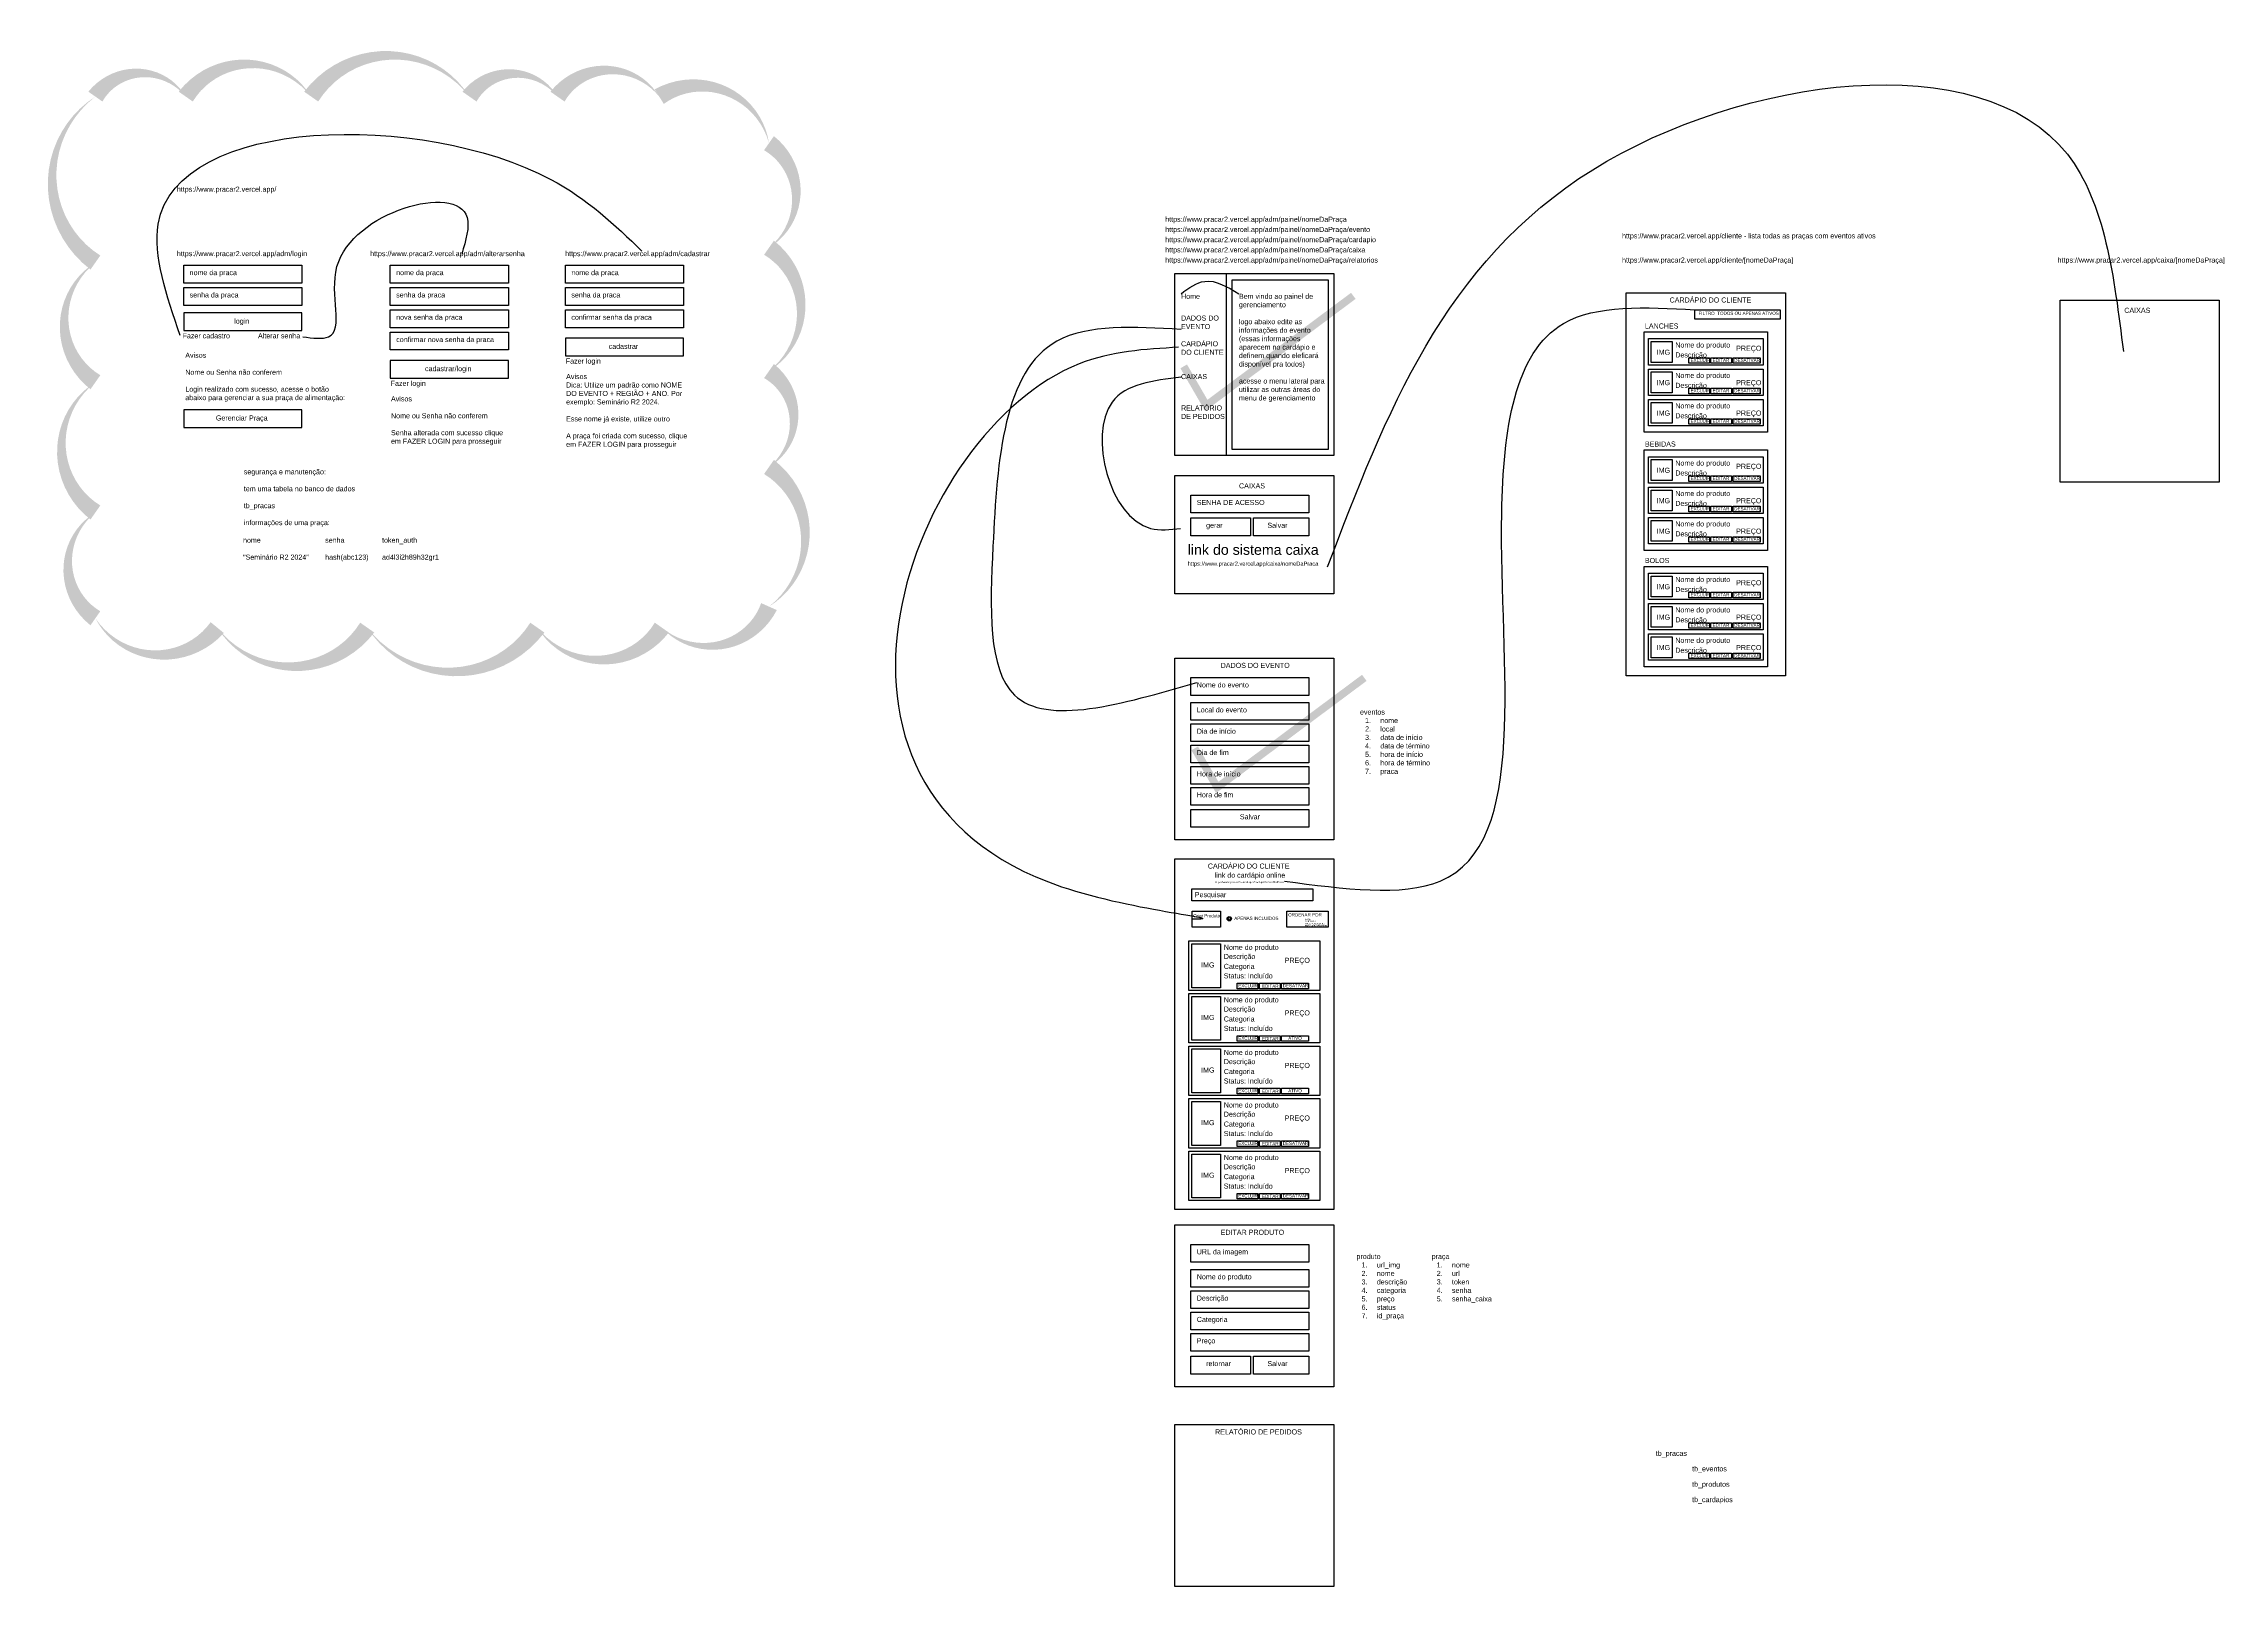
# Model space of a CAD drawing. Header units: inches. Extents: x -64 to 90, y -47 to 13.
# Drawn here: x 4 to 89.9, y -47.2 to 13.5 of the extents above; entities that cross this region are included whole.
import ezdxf

# ---------------------------------------------------------------- set-up
doc = ezdxf.new("R2010")
doc.units = ezdxf.units.IN
doc.header["$MEASUREMENT"] = 0
doc.styles.get("Standard").update_dxf_attribs({"font": 'arial.ttf'})

msp = doc.modelspace()

# ---------------------------------------------------------------- linework, layer by layer
msp.add_lwpolyline([(6.058, 11.41, 0, 0.675, 0.520567), (6.058, 4.879, 0, 0.675, 0.520567), (6.058, 0.167, 0, 0.675, 0.520567), (6.058, -4.96, 0, 0.675, 0.520567), (6.058, -9.123, 0, 0.675, 0.520567), (10.855, -9.49, 0, 0.675, 0.520567), (16.758, -9.49, 0, 0.675, 0.520567), (23.454, -9.49, 0, 0.675, 0.520567), (28.354, -9.49, 0, 0.675, 0.520567), (32.572, -8.663, 0, 0.675, 0.520567), (32.572, -3.167, 0, 0.675, 0.520567), (32.572, 0.609, 0, 0.675, 0.520567), (32.572, 5.463, 0, 0.675, 0.520567), (32.572, 9.578, 0, 0.675, 0.520567), (28.252, 11.41, 0, 0.675, 0.520567), (24.247, 11.41, 0, 0.675, 0.520567), (20.782, 11.41, 0, 0.675, 0.520567), (14.552, 11.41, 0, 0.675, 0.520567), (9.616, 11.41, 0, 0.675, 0.520567)], format="xyseb", close=True)
for points in [[(9.534, 4.77), (14.182, 4.77), (14.182, 4.071), (9.534, 4.071)], [(17.665, 4.77), (22.313, 4.77), (22.313, 4.071), (17.665, 4.071)], [(24.559, 4.77), (29.206, 4.77), (29.206, 4.071), (24.559, 4.071)], [(48.543, 4.446), (54.807, 4.446), (54.807, -2.713), (48.543, -2.713)], [(48.543, 4.446), (50.56, 4.446), (50.56, -2.713), (48.543, -2.713)], [(9.534, 3.892), (14.182, 3.892), (14.182, 3.193), (9.534, 3.193)], [(17.665, 3.892), (22.313, 3.892), (22.313, 3.193), (17.665, 3.193)], [(24.559, 3.892), (29.206, 3.892), (29.206, 3.193), (24.559, 3.193)], [(50.808, 4.203), (54.584, 4.203), (54.584, -2.482), (50.808, -2.482)], [(66.315, 3.693), (72.579, 3.693), (72.579, -11.385), (66.315, -11.385)], [(14.182, 2.898), (9.534, 2.898), (9.534, 2.199), (14.182, 2.199)], [(17.665, 3.014), (22.313, 3.014), (22.313, 2.315), (17.665, 2.315)], [(24.559, 3.014), (29.206, 3.014), (29.206, 2.315), (24.559, 2.315)], [(83.388, 3.399), (89.652, 3.399), (89.652, -3.76), (83.388, -3.76)], [(17.665, 2.136), (22.313, 2.136), (22.313, 1.437), (17.665, 1.437)], [(29.206, 1.903), (24.559, 1.903), (24.559, 1.204), (29.206, 1.204)], [(22.313, 1.025), (17.665, 1.025), (17.665, 0.326), (22.313, 0.326)], [(14.182, -0.917), (9.534, -0.917), (9.534, -1.616), (14.182, -1.616)], [(48.543, -3.509), (54.807, -3.509), (54.807, -8.155), (48.543, -8.155)], [(49.176, -4.277), (53.824, -4.277), (53.824, -4.976), (49.176, -4.976)], [(49.17, -5.174), (51.519, -5.174), (51.519, -5.872), (49.17, -5.872)], [(51.644, -5.174), (53.824, -5.174), (53.824, -5.872), (51.644, -5.872)], [(48.543, -10.689), (54.807, -10.689), (54.807, -17.848), (48.543, -17.848)], [(49.176, -11.457), (53.824, -11.457), (53.824, -12.156), (49.176, -12.156)], [(49.176, -12.439), (53.824, -12.439), (53.824, -13.138), (49.176, -13.138)], [(49.176, -13.279), (53.824, -13.279), (53.824, -13.978), (49.176, -13.978)], [(49.176, -14.119), (53.824, -14.119), (53.824, -14.818), (49.176, -14.818)], [(49.176, -14.96), (53.824, -14.96), (53.824, -15.658), (49.176, -15.658)], [(49.176, -15.782), (53.824, -15.782), (53.824, -16.481), (49.176, -16.481)], [(49.176, -16.648), (53.824, -16.648), (53.824, -17.347), (49.176, -17.347)], [(48.543, -18.587), (54.807, -18.587), (54.807, -32.395), (48.543, -32.395)], [(49.21, -19.776), (53.982, -19.776), (53.982, -20.248), (49.21, -20.248)], [(52.746, -25.554), (53.812, -25.554), (53.812, -25.77), (52.746, -25.77)], [(52.746, -27.623), (53.812, -27.623), (53.812, -27.839), (52.746, -27.839)], [(48.543, -33.002), (54.807, -33.002), (54.807, -39.369), (48.543, -39.369)], [(49.176, -33.77), (53.824, -33.77), (53.824, -34.468), (49.176, -34.468)], [(49.176, -34.752), (53.824, -34.752), (53.824, -35.45), (49.176, -35.45)], [(49.176, -35.592), (53.824, -35.592), (53.824, -36.291), (49.176, -36.291)], [(49.176, -36.432), (53.824, -36.432), (53.824, -37.131), (49.176, -37.131)], [(49.176, -37.272), (53.824, -37.272), (53.824, -37.971), (49.176, -37.971)], [(49.17, -38.169), (51.519, -38.169), (51.519, -38.868), (49.17, -38.868)], [(51.644, -38.169), (53.824, -38.169), (53.824, -38.868), (51.644, -38.868)], [(48.543, -40.859), (54.807, -40.859), (54.807, -47.227), (48.543, -47.227)]]:
    msp.add_lwpolyline(points, close=True)
at = {"color": 3, "const_width": 0.3}
for points in [[(48.895, 0.792), (49.783, -0.745), (55.57, 3.567)], [(49.327, -14.243), (50.215, -15.78), (56.002, -11.468)]]:
    msp.add_lwpolyline(points, dxfattribs=at)
at = {"color": 2}
for points in [[(69.016, 3.022), (72.376, 3.022), (72.376, 2.648), (69.016, 2.648)], [(67.294, 1.769), (68.114, 1.769), (68.114, 0.949), (67.294, 0.949)], [(67.294, 0.572), (68.114, 0.572), (68.114, -0.248), (67.294, -0.248)], [(67.294, -0.626), (68.114, -0.626), (68.114, -1.446), (67.294, -1.446)], [(67.294, -2.877), (68.114, -2.877), (68.114, -3.697), (67.294, -3.697)], [(67.294, -4.075), (68.114, -4.075), (68.114, -4.895), (67.294, -4.895)], [(67.294, -5.273), (68.114, -5.273), (68.114, -6.093), (67.294, -6.093)], [(67.294, -7.46), (68.114, -7.46), (68.114, -8.28), (67.294, -8.28)], [(67.294, -8.657), (68.114, -8.657), (68.114, -9.477), (67.294, -9.477)], [(67.294, -9.855), (68.114, -9.855), (68.114, -10.675), (67.294, -10.675)], [(52.952, -20.653), (54.576, -20.653), (54.576, -21.277), (52.952, -21.277)], [(49.208, -21.937), (50.342, -21.937), (50.342, -23.664), (49.208, -23.664)], [(49.208, -24.006), (50.342, -24.006), (50.342, -25.733), (49.208, -25.733)], [(49.208, -26.075), (50.342, -26.075), (50.342, -27.802), (49.208, -27.802)], [(49.208, -28.144), (50.342, -28.144), (50.342, -29.871), (49.208, -29.871)], [(49.208, -30.212), (50.342, -30.212), (50.342, -31.939), (49.208, -31.939)]]:
    msp.add_lwpolyline(points, close=True, dxfattribs=at)
at = {"color": 4}
for points in [[(67.019, 2.148), (71.875, 2.148), (71.875, -1.803), (67.019, -1.803)], [(67.019, -2.499), (71.875, -2.499), (71.875, -6.449), (67.019, -6.449)], [(67.019, -7.081), (71.875, -7.081), (71.875, -11.032), (67.019, -11.032)]]:
    msp.add_lwpolyline(points, close=True, dxfattribs=at)
at = {"color": 8}
for points in [[(67.189, 1.884), (71.698, 1.884), (71.698, 0.846), (67.189, 0.846)], [(70.518, 1.128), (71.584, 1.128), (71.584, 0.912), (70.518, 0.912)], [(67.189, 0.687), (71.698, 0.687), (71.698, -0.352), (67.189, -0.352)], [(67.189, -0.511), (71.698, -0.511), (71.698, -1.549), (67.189, -1.549)], [(70.518, -0.07), (71.584, -0.07), (71.584, -0.286), (70.518, -0.286)], [(70.518, -1.267), (71.584, -1.267), (71.584, -1.483), (70.518, -1.483)], [(67.189, -2.762), (71.698, -2.762), (71.698, -3.801), (67.189, -3.801)], [(67.189, -3.96), (71.698, -3.96), (71.698, -4.998), (67.189, -4.998)], [(70.518, -3.519), (71.584, -3.519), (71.584, -3.735), (70.518, -3.735)], [(70.518, -4.716), (71.584, -4.716), (71.584, -4.932), (70.518, -4.932)], [(67.189, -5.157), (71.698, -5.157), (71.698, -6.196), (67.189, -6.196)], [(70.518, -5.914), (71.584, -5.914), (71.584, -6.13), (70.518, -6.13)], [(67.189, -7.345), (71.698, -7.345), (71.698, -8.383), (67.189, -8.383)], [(67.189, -8.542), (71.698, -8.542), (71.698, -9.58), (67.189, -9.58)], [(70.518, -8.101), (71.584, -8.101), (71.584, -8.317), (70.518, -8.317)], [(70.518, -9.299), (71.584, -9.299), (71.584, -9.515), (70.518, -9.515)], [(67.189, -9.74), (71.698, -9.74), (71.698, -10.778), (67.189, -10.778)], [(70.518, -10.496), (71.584, -10.496), (71.584, -10.712), (70.518, -10.712)], [(49.102, -21.822), (54.252, -21.822), (54.252, -23.768), (49.102, -23.768)], [(49.102, -23.891), (54.252, -23.891), (54.252, -25.836), (49.102, -25.836)], [(52.746, -23.486), (53.812, -23.486), (53.812, -23.702), (52.746, -23.702)], [(49.102, -25.96), (54.252, -25.96), (54.252, -27.905), (49.102, -27.905)], [(49.102, -28.028), (54.252, -28.028), (54.252, -29.974), (49.102, -29.974)], [(52.746, -29.692), (53.812, -29.692), (53.812, -29.908), (52.746, -29.908)], [(49.102, -30.097), (54.252, -30.097), (54.252, -32.043), (49.102, -32.043)], [(52.746, -31.761), (53.812, -31.761), (53.812, -31.977), (52.746, -31.977)]]:
    msp.add_lwpolyline(points, close=True, dxfattribs=at)
at = {"color": 1}
for points in [[(68.774, 1.128), (69.59, 1.128), (69.59, 0.912), (68.774, 0.912)], [(68.774, -0.07), (69.59, -0.07), (69.59, -0.286), (68.774, -0.286)], [(68.774, -1.267), (69.59, -1.267), (69.59, -1.483), (68.774, -1.483)], [(68.774, -3.519), (69.59, -3.519), (69.59, -3.735), (68.774, -3.735)], [(68.774, -4.716), (69.59, -4.716), (69.59, -4.932), (68.774, -4.932)], [(68.774, -5.914), (69.59, -5.914), (69.59, -6.13), (68.774, -6.13)], [(68.774, -8.101), (69.59, -8.101), (69.59, -8.317), (68.774, -8.317)], [(68.774, -9.299), (69.59, -9.299), (69.59, -9.515), (68.774, -9.515)], [(68.774, -10.496), (69.59, -10.496), (69.59, -10.712), (68.774, -10.712)], [(51.002, -23.486), (51.818, -23.486), (51.818, -23.702), (51.002, -23.702)], [(51.002, -25.554), (51.818, -25.554), (51.818, -25.77), (51.002, -25.77)], [(51.002, -27.623), (51.818, -27.623), (51.818, -27.839), (51.002, -27.839)], [(51.002, -29.692), (51.818, -29.692), (51.818, -29.908), (51.002, -29.908)], [(51.002, -31.761), (51.818, -31.761), (51.818, -31.977), (51.002, -31.977)]]:
    msp.add_lwpolyline(points, close=True, dxfattribs=at)
at = {"color": 5}
for points in [[(69.644, 1.128), (70.459, 1.128), (70.459, 0.912), (69.644, 0.912)], [(69.644, -0.07), (70.459, -0.07), (70.459, -0.286), (69.644, -0.286)], [(69.644, -1.267), (70.459, -1.267), (70.459, -1.483), (69.644, -1.483)], [(69.644, -3.519), (70.459, -3.519), (70.459, -3.735), (69.644, -3.735)], [(69.644, -4.716), (70.459, -4.716), (70.459, -4.932), (69.644, -4.932)], [(69.644, -5.914), (70.459, -5.914), (70.459, -6.13), (69.644, -6.13)], [(69.644, -8.101), (70.459, -8.101), (70.459, -8.317), (69.644, -8.317)], [(69.644, -9.299), (70.459, -9.299), (70.459, -9.515), (69.644, -9.515)], [(69.644, -10.496), (70.459, -10.496), (70.459, -10.712), (69.644, -10.712)], [(51.872, -23.486), (52.687, -23.486), (52.687, -23.702), (51.872, -23.702)], [(51.872, -25.554), (52.687, -25.554), (52.687, -25.77), (51.872, -25.77)], [(51.872, -27.623), (52.687, -27.623), (52.687, -27.839), (51.872, -27.839)], [(51.872, -29.692), (52.687, -29.692), (52.687, -29.908), (51.872, -29.908)], [(51.872, -31.761), (52.687, -31.761), (52.687, -31.977), (51.872, -31.977)]]:
    msp.add_lwpolyline(points, close=True, dxfattribs=at)
at = {"color": 3}
msp.add_lwpolyline([(49.226, -20.653), (50.345, -20.653), (50.345, -21.285), (49.226, -21.285)], close=True, dxfattribs=at)
at = {"color": 2}
for radius in [0.0836, 0.048]:
    msp.add_circle((50.686, -20.95), radius, dxfattribs=at)
for points in [[(54.559, -7.1), (64.994, 8.533), (83.675, 9.139), (85.879, 1.374)], [(9.392, 2.012), (8.533, 6.391), (23.963, 8.16), (27.571, 5.33)], [(14.227, 1.954), (15.235, 1.954), (15.568, 4.717), (20.69, 6.656), (20.48, 5.212)], [(52.865, -19.467), (58.989, -19.467), (61.414, -4.98), (63.844, 2.481), (69.016, 3.022)]]:
    msp.add_spline(points, degree=3, dxfattribs=at)
at = {"color": 4}
for points in [[(48.79, 3.651), (49.72, 4.139), (51.068, 3.651)], [(48.79, 2.249), (43.904, 1.784), (41.385, -6.289), (42.232, -12.144), (49.409, -11.645)], [(48.696, 1.543), (44.783, 0.892), (44.083, -19.688), (49.226, -20.969), (49.21, -20.969)], [(48.79, 0.367), (46.081, -0.617), (47.586, -5.586), (48.772, -5.586)]]:
    msp.add_spline(points, degree=3, dxfattribs=at)

# ---------------------------------------------------------------- texts
for s, width, gutter_width, heights, insert, char_height, attachment_point in [('https://www.pracar2.vercel.app/', 6.5283, 1, [0], (9.268, 7.865), 0.2, 1), ('https://www.pracar2.vercel.app/adm/painel/nomeDaPraça', 6.5283, 1, [0], (48.17, 6.682), 0.2, 1), ('https://www.pracar2.vercel.app/adm/painel/nomeDaPraça/evento', 6.5283, 1, [0], (48.17, 6.281), 0.2, 1), ('https://www.pracar2.vercel.app/cliente - lista todas as praças com eventos ativos', 10.78682, 1, [0], (66.147, 6.03), 0.2, 1), ('https://www.pracar2.vercel.app/adm/login', 6.5283, 1, [0], (9.268, 5.33), 0.2, 1), ('https://www.pracar2.vercel.app/adm/alterarsenha', 6.5283, 1, [0], (16.87, 5.33), 0.2, 1), ('https://www.pracar2.vercel.app/adm/cadastrar', 6.5283, 1, [0], (24.546, 5.33), 0.2, 1), ('https://www.pracar2.vercel.app/adm/painel/nomeDaPraça/cardapio', 6.5283, 1, [0], (48.17, 5.88), 0.2, 1), ('https://www.pracar2.vercel.app/adm/painel/nomeDaPraça/caixa', 6.5283, 1, [0], (48.17, 5.478), 0.2, 1), ('nome da praca', 6.5283, 1, [0], (9.767, 4.582), 0.2, 1), ('nome da praca', 6.5283, 1, [0], (17.898, 4.582), 0.2, 1), ('nome da praca', 6.5283, 1, [0], (24.792, 4.582), 0.2, 1), ('https://www.pracar2.vercel.app/adm/painel/nomeDaPraça/relatorios', 6.5283, 1, [0], (48.17, 5.077), 0.2, 1), ('https://www.pracar2.vercel.app/cliente/[nomeDaPraça]', 6.5283, 1, [0], (66.147, 5.077), 0.2, 1), ('https://www.pracar2.vercel.app/caixa/[nomeDaPraça]', 6.5283, 1, [0], (83.292, 5.077), 0.2, 1), ('senha da praca', 6.5283, 1, [0], (9.767, 3.704), 0.2, 1), ('senha da praca', 6.5283, 1, [0], (17.898, 3.704), 0.2, 1), ('senha da praca', 6.5283, 1, [0], (24.792, 3.704), 0.2, 1), ('Home', 6.5283, 1, [0], (48.79, 3.651), 0.2, 1), ('Bem vindo ao painel de gerenciamento\\P\\Plogo abaixo edite as informações do evento (essas informações aparecem no cardápio e definem quando eleficará disponível pra todos)\\P\\Pacesse o menu lateral para utilizar as outras áreas do menu de gerenciamento', 3.61459, 1, [0], (51.068, 3.651), 0.2, 1), ('CARDÁPIO DO CLIENTE', 6.5283, 1, [0], (68.02, 3.505), 0.2, 1), ('login', 4.20901, 1, [0], (11.818, 2.675), 0.2, 2), ('nova senha da praca', 6.5283, 1, [0], (17.898, 2.826), 0.2, 1), ('confirmar senha da praca', 6.5283, 1, [0], (24.792, 2.826), 0.2, 1), ('DADOS DO EVENTO', 1.76954, 1, [0], (48.79, 2.793), 0.2, 1), ('CAIXAS', 6.5283, 1, [0], (85.916, 3.098), 0.2, 1), ('confirmar nova senha da praca', 6.5283, 1, [0], (17.898, 1.948), 0.2, 1), ('CARDÁPIO\\PDO CLIENTE', 6.5283, 1, [0], (48.79, 1.781), 0.2, 1), ('LANCHES', 6.5283, 1, [0], (67.048, 2.481), 0.2, 1), ('Nome do produto', 6.5283, 1, [0.216], (68.244, 1.734), 0.2, 1), ('Avisos{\\C1;\\P\\PNome ou Senha não conferem\\P\\P\\C3;Login realizado com sucesso, acesse o botão abaixo para gerenciar a sua praça de alimentação:}', 6.5283, 1, [0], (9.597, 1.329), 0.2, 1), ('cadastrar', 4.20901, 1, [0], (26.843, 1.681), 0.2, 2), ('Descrição', 6.5283, 1, [0.216], (68.244, 1.343), 0.2, 1), ('cadastrar/login', 4.20901, 1, [0], (19.949, 0.803), 0.2, 2), ('Avisos{\\C1;\\P\\C8;Dica: Utilize um padrão como NOME DO EVENTO + REGIÃO + ANO. Por exemplo: Seminário R2 2024.\\P\\P\\C1;Esse nome já existe, utilize outro\\P\\P\\C3;A praça foi criada com sucesso, clique em \\C5;FAZER LOGIN \\C3;para prosseguir}', 4.76105, 1, [0], (24.587, 0.493), 0.2, 1), ('CAIXAS', 6.5283, 1, [0], (48.79, 0.491), 0.2, 1), ('Nome do produto', 6.5283, 1, [0.216], (68.244, 0.536), 0.2, 1), ('Descrição', 6.5283, 1, [0.216], (68.244, 0.145), 0.2, 1), ('Avisos{\\C1;\\P\\PNome ou Senha não conferem\\P\\P\\C3;Senha alterada com sucesso clique em \\C5;FAZER LOGIN \\C3;para prosseguir}', 4.7002, 1, [0], (17.694, -0.385), 0.2, 1), ('RELATÓRIO\\PDE PEDIDOS', 6.5283, 1, [0], (48.79, -0.745), 0.2, 1), ('Nome do produto', 6.5283, 1, [0.216], (68.244, -0.661), 0.2, 1), ('Gerenciar Praça', 4.20901, 1, [0], (11.818, -1.139), 0.2, 2), ('Descrição', 6.5283, 1, [0.216], (68.244, -1.052), 0.2, 1), ('BEBIDAS', 6.5283, 1, [0], (67.048, -2.165), 0.2, 1), ('segurança e manutenção:\\P\\Ptem uma tabela no banco de dados \\P\\Ptb_pracas\\P\\Pinformações de uma praça:', 6.5283, 1, [0], (11.9, -3.257), 0.2, 1), ('Nome do produto', 6.5283, 1, [0.216], (68.244, -2.913), 0.2, 1), ('Descrição', 6.5283, 1, [0.216], (68.244, -3.304), 0.2, 1), ('CAIXAS', 6.5283, 1, [0], (51.071, -3.81), 0.2, 1), ('Nome do produto', 6.5283, 1, [0.216], (68.244, -4.111), 0.2, 1), ('SENHA DE ACESSO', 6.5283, 1, [0], (49.409, -4.465), 0.2, 1), ('Descrição', 6.5283, 1, [0.216], (68.244, -4.501), 0.2, 1), ('gerar', 6.5283, 1, [0], (49.777, -5.362), 0.2, 1), ('Salvar', 6.5283, 1, [0], (52.188, -5.362), 0.2, 1), ('Nome do produto', 6.5283, 1, [0.216], (68.244, -5.308), 0.2, 1), ('Descrição', 6.5283, 1, [0.216], (68.244, -5.699), 0.2, 1), ('BOLOS', 6.5283, 1, [0], (67.048, -6.748), 0.2, 1), ('Nome do produto', 6.5283, 1, [0.216], (68.244, -7.495), 0.2, 1), ('Descrição', 6.5283, 1, [0.216], (68.244, -7.886), 0.2, 1), ('Nome do produto', 6.5283, 1, [0.216], (68.244, -8.693), 0.2, 1), ('Descrição', 6.5283, 1, [0.216], (68.244, -9.084), 0.2, 1), ('Nome do produto', 6.5283, 1, [0.216], (68.244, -9.89), 0.2, 1), ('Descrição', 6.5283, 1, [0.216], (68.244, -10.281), 0.2, 1), ('DADOS DO EVENTO', 6.5283, 1, [0], (50.35, -10.877), 0.2, 1), ('Nome do evento', 6.5283, 1, [0], (49.409, -11.645), 0.2, 1), ('Local do evento', 6.5283, 1, [0], (49.409, -12.627), 0.2, 1), ('eventos\\P\\pxi-3,l4,t4;1.^Inome\\P2.^Ilocal\\P3.^Idata de início\\P4.^Idata de término\\P5.^Ihora de início\\P6.^Ihora de término\\P7.^Ipraca', 3.80901, 1, [4.956], (55.833, -12.712), 0.2, 1), ('Dia de início', 6.5283, 1, [0], (49.409, -13.467), 0.2, 1), ('Dia de fim', 6.5283, 1, [0], (49.409, -14.307), 0.2, 1), ('Hora de início', 6.5283, 1, [0.216], (49.409, -15.148), 0.2, 1), ('Hora de fim', 6.5283, 1, [0], (49.409, -15.97), 0.2, 1), ('Salvar', 6.5283, 1, [0], (51.105, -16.836), 0.2, 1), ('CARDÁPIO DO CLIENTE', 3.58378, 1, [0], (49.845, -18.775), 0.2, 1), ('Pesquisar', 3.58378, 1, [0], (49.331, -19.9), 0.2, 1), ('Nome do produto', 6.5283, 1, [0.216], (50.472, -21.973), 0.2, 1), ('Status: Incluído', 6.5283, 1, [0.216], (50.472, -23.096), 0.2, 1), ('Categoria', 6.5283, 1, [0.216], (50.472, -22.724), 0.2, 1), ('Descrição', 6.5283, 1, [0.216], (50.472, -22.334), 0.2, 1), ('Nome do produto', 6.5283, 1, [0.216], (50.472, -24.041), 0.2, 1), ('Categoria', 6.5283, 1, [0.216], (50.472, -24.793), 0.2, 1), ('Descrição', 6.5283, 1, [0.216], (50.472, -24.403), 0.2, 1), ('Status: Incluído', 6.5283, 1, [0.216], (50.472, -25.165), 0.2, 1), ('ATIVO', 4.15509, 0.636, [0.137], (53.008, -25.586), 0.1273, 1), ('Nome do produto', 6.5283, 1, [0.216], (50.472, -26.11), 0.2, 1), ('Descrição', 6.5283, 1, [0.216], (50.472, -26.472), 0.2, 1), ('Status: Incluído', 6.5283, 1, [0.216], (50.472, -27.234), 0.2, 1), ('Categoria', 6.5283, 1, [0.216], (50.472, -26.862), 0.2, 1), ('Nome do produto', 6.5283, 1, [0.216], (50.472, -28.179), 0.2, 1), ('ATIVO', 4.15509, 0.636, [0.137], (53.01, -27.655), 0.1273, 1), ('Categoria', 6.5283, 1, [0.216], (50.472, -28.93), 0.2, 1), ('Descrição', 6.5283, 1, [0.216], (50.472, -28.541), 0.2, 1), ('Status: Incluído', 6.5283, 1, [0.216], (50.472, -29.303), 0.2, 1), ('Nome do produto', 6.5283, 1, [0.216], (50.472, -30.248), 0.2, 1), ('Descrição', 6.5283, 1, [0.216], (50.472, -30.61), 0.2, 1), ('Status: Incluído', 6.5283, 1, [0.216], (50.472, -31.372), 0.2, 1), ('Categoria', 6.5283, 1, [0.216], (50.472, -30.999), 0.2, 1), ('EDITAR PRODUTO', 6.5283, 1, [0], (50.35, -33.19), 0.2, 1), ('URL da imagem', 6.5283, 1, [0], (49.409, -33.958), 0.2, 1), ('produto\\P\\pxi-3,l4,t4;1.^Iurl_img\\P2.^Inome\\P3.^Idescrição\\P4.^Icategoria\\P5.^Ipreço\\P6.^Istatus\\P7.^Iid_praça', 3.80901, 1, [4.956], (55.695, -34.142), 0.2, 1), ('praça\\P\\pxi-3,l4,t4;1.^Inome\\P2.^Iurl\\P3.^Itoken\\P4.^Isenha\\P5.^Isenha_caixa', 3.80901, 1, [4.956], (58.653, -34.142), 0.2, 1), ('Nome do produto', 6.5283, 1, [0], (49.409, -34.94), 0.2, 1), ('Descrição', 6.5283, 1, [0], (49.409, -35.78), 0.2, 1), ('Categoria', 6.5283, 1, [0], (49.409, -36.62), 0.2, 1), ('Preço', 6.5283, 1, [0.216], (49.409, -37.46), 0.2, 1), ('retornar', 6.5283, 1, [0], (49.777, -38.357), 0.2, 1), ('Salvar', 6.5283, 1, [0], (52.188, -38.357), 0.2, 1), ('RELATÓRIO DE PEDIDOS', 6.5283, 1, [0], (50.13, -41.047), 0.2, 1), ('tb_pracas', 6.5283, 1, [0], (67.476, -41.89), 0.2, 1), ('tb_eventos', 6.5283, 1, [0], (68.905, -42.498), 0.2, 1), ('tb_produtos', 6.5283, 1, [0], (68.905, -43.105), 0.2, 1), ('tb_cardapios', 6.5283, 1, [0], (68.905, -43.712), 0.2, 1)]:
    msp.add_mtext_dynamic_manual_height_columns(s, width=width, gutter_width=gutter_width, heights=heights, dxfattribs=dict(insert=insert, char_height=char_height, attachment_point=attachment_point))
at = {"color": 2, "attachment_point": 1}
for s, width, gutter_width, heights, insert, char_height in [('FILTRO', 4.15509, 0.636, [0], (69.159, 2.945), 0.1273), ('TODOS OU APENAS ATIVOS', 4.15509, 0.636, [0], (69.896, 2.945), 0.12729), ('IMG', 6.5283, 1, [0.216], (67.51, 1.449), 0.2), ('IMG', 6.5283, 1, [0.216], (67.51, 0.251), 0.2), ('IMG', 6.5283, 1, [0.216], (67.51, -0.946), 0.2), ('IMG', 6.5283, 1, [0.216], (67.51, -3.198), 0.2), ('IMG', 6.5283, 1, [0.216], (67.51, -4.395), 0.2), ('IMG', 6.5283, 1, [0.216], (67.51, -5.593), 0.2), ('IMG', 6.5283, 1, [0.216], (67.51, -7.78), 0.2), ('IMG', 6.5283, 1, [0.216], (67.51, -8.978), 0.2), ('IMG', 6.5283, 1, [0.216], (67.51, -10.175), 0.2), ('APENAS INCLUÍDOS', 4.15509, 0.636, [0], (50.885, -20.869), 0.12729), ('ORDENAR POR', 4.15509, 0.636, [0], (53.006, -20.73), 0.12729), ('NOME\\PCATEGORIA\\PPREÇO (CRESCENTE)\\PPREÇO (DECRESCENTE)', 1.68322, 0.258, [0], (53.668, -20.943), 0.05157), ('IMG', 6.5283, 1, [0.216], (49.58, -22.667), 0.2), ('PREÇO', 6.5283, 1, [0.216], (52.868, -22.486), 0.2), ('IMG', 6.5283, 1, [0.216], (49.58, -24.736), 0.2), ('PREÇO', 6.5283, 1, [0.216], (52.868, -24.554), 0.2), ('IMG', 6.5283, 1, [0.216], (49.58, -26.804), 0.2), ('PREÇO', 6.5283, 1, [0.216], (52.868, -26.623), 0.2), ('IMG', 6.5283, 1, [0.216], (49.58, -28.873), 0.2), ('PREÇO', 6.5283, 1, [0.216], (52.868, -28.692), 0.2), ('PREÇO', 6.5283, 1, [0.216], (52.868, -30.761), 0.2), ('IMG', 6.5283, 1, [0.216], (49.58, -30.942), 0.2)]:
    msp.add_mtext_dynamic_manual_height_columns(s, width=width, gutter_width=gutter_width, heights=heights, dxfattribs=dict(at, insert=insert, char_height=char_height))
at = {"color": 5}
for s, width, gutter_width, heights, insert, char_height, attachment_point in [('Fazer cadastro', 4.20901, 1, [0], (10.422, 2.096), 0.2, 2), ('Alterar senha', 4.20901, 1, [0], (13.29, 2.096), 0.2, 2), ('Fazer login', 4.20901, 1, [0], (25.265, 1.102), 0.2, 2), ('EDITAR', 4.15509, 0.636, [0.137], (69.715, 1.096), 0.1273, 1), ('Fazer login', 4.20901, 1, [0], (18.372, 0.224), 0.2, 2), ('EDITAR', 4.15509, 0.636, [0.137], (69.715, -0.102), 0.1273, 1), ('EDITAR', 4.15509, 0.636, [0.137], (69.715, -1.299), 0.1273, 1), ('EDITAR', 4.15509, 0.636, [0.137], (69.715, -3.551), 0.1273, 1), ('EDITAR', 4.15509, 0.636, [0.137], (69.715, -4.748), 0.1273, 1), ('EDITAR', 4.15509, 0.636, [0.137], (69.715, -5.946), 0.1273, 1), ('link do sistema caixa', 7.16756, 2, [0], (49.052, -6.225), 0.4, 1), ('EDITAR', 4.15509, 0.636, [0.137], (69.715, -8.133), 0.1273, 1), ('EDITAR', 4.15509, 0.636, [0.137], (69.715, -9.33), 0.1273, 1), ('EDITAR', 4.15509, 0.636, [0.137], (69.715, -10.528), 0.1273, 1), ('link do cardápio online', 3.58378, 1, [0], (50.112, -19.133), 0.2, 1), ('EDITAR', 4.15509, 0.636, [0.137], (51.977, -23.534), 0.1273, 1), ('EDITAR', 4.15509, 0.636, [0.137], (51.977, -25.603), 0.1273, 1), ('EDITAR', 4.15509, 0.636, [0.137], (51.977, -27.672), 0.1273, 1), ('EDITAR', 4.15509, 0.636, [0.137], (51.977, -29.741), 0.1273, 1), ('EDITAR', 4.15509, 0.636, [0.137], (51.977, -31.809), 0.1273, 1)]:
    msp.add_mtext_dynamic_manual_height_columns(s, width=width, gutter_width=gutter_width, heights=heights, dxfattribs=dict(at, insert=insert, char_height=char_height, attachment_point=attachment_point))
at = {"color": 1, "char_height": 0.1273, "attachment_point": 1}
for insert in [(68.846, 1.096), (68.846, -0.102), (68.846, -1.299), (68.846, -3.551), (68.846, -4.748), (68.846, -5.946), (68.846, -8.133), (68.846, -9.33), (68.846, -10.528), (51.042, -23.518), (51.042, -25.586), (51.042, -27.655), (51.042, -29.724), (51.042, -31.793)]:
    msp.add_mtext_dynamic_manual_height_columns('EXCLUIR', width=4.15509, gutter_width=0.636, heights=[0.137], dxfattribs=dict(at, insert=insert))
at = {"color": 8, "char_height": 0.1273, "attachment_point": 1}
for insert in [(70.564, 1.096), (70.564, -0.102), (70.564, -1.299), (70.564, -3.551), (70.564, -4.748), (70.564, -5.946), (70.564, -8.133), (70.564, -9.33), (70.564, -10.528), (52.792, -23.518), (52.792, -29.724), (52.792, -31.793)]:
    msp.add_mtext_dynamic_manual_height_columns('DESATIVAR', width=4.15509, gutter_width=0.636, heights=[0.137], dxfattribs=dict(at, insert=insert))
at = {"color": 3, "attachment_point": 1}
for s, width, gutter_width, heights, insert, char_height in [('PREÇO', 6.5283, 1, [0.216], (70.64, 1.606), 0.2), ('PREÇO', 6.5283, 1, [0.216], (70.64, 0.251), 0.2), ('PREÇO', 6.5283, 1, [0.216], (70.64, -0.946), 0.2), ('PREÇO', 6.5283, 1, [0.216], (70.64, -3.041), 0.2), ('PREÇO', 6.5283, 1, [0.216], (70.64, -4.395), 0.2), ('PREÇO', 6.5283, 1, [0.216], (70.64, -5.593), 0.2), ('PREÇO', 6.5283, 1, [0.216], (70.64, -7.623), 0.2), ('PREÇO', 6.5283, 1, [0.216], (70.64, -8.978), 0.2), ('PREÇO', 6.5283, 1, [0.216], (70.64, -10.175), 0.2), ('Criar Produto', 2.6446, 0.405, [0.0873], (49.269, -20.767), 0.12729)]:
    msp.add_mtext_dynamic_manual_height_columns(s, width=width, gutter_width=gutter_width, heights=heights, dxfattribs=dict(at, insert=insert, char_height=char_height))
at = {"char_height": 0.2, "width": 2.69247, "attachment_point": 1}
for s, insert in [('nome\\P\\P"Seminário R2 2024"\\P', (11.869, -5.949)), ('senha\\P\\Phash(abc123)', (15.103, -5.949)), ('token_auth\\P\\Pad4l3i2h89h32gr1', (17.341, -5.949))]:
    msp.add_mtext(s, dxfattribs=dict(at, insert=insert))
at = {"color": 5, "attachment_point": 1}
for s, insert, char_height, width in [('https://www.pracar2.vercel.app/caixa/nomeDaPraca', (49.052, -6.893), 0.16, 5.50625), ('https://www.pracar2.vercel.app/cardapio/nomeDaPraca', (50.112, -19.467), 0.08, 2.75312)]:
    msp.add_mtext(s, dxfattribs=dict(at, insert=insert, char_height=char_height, width=width))

doc.saveas('drawing.dxf')
